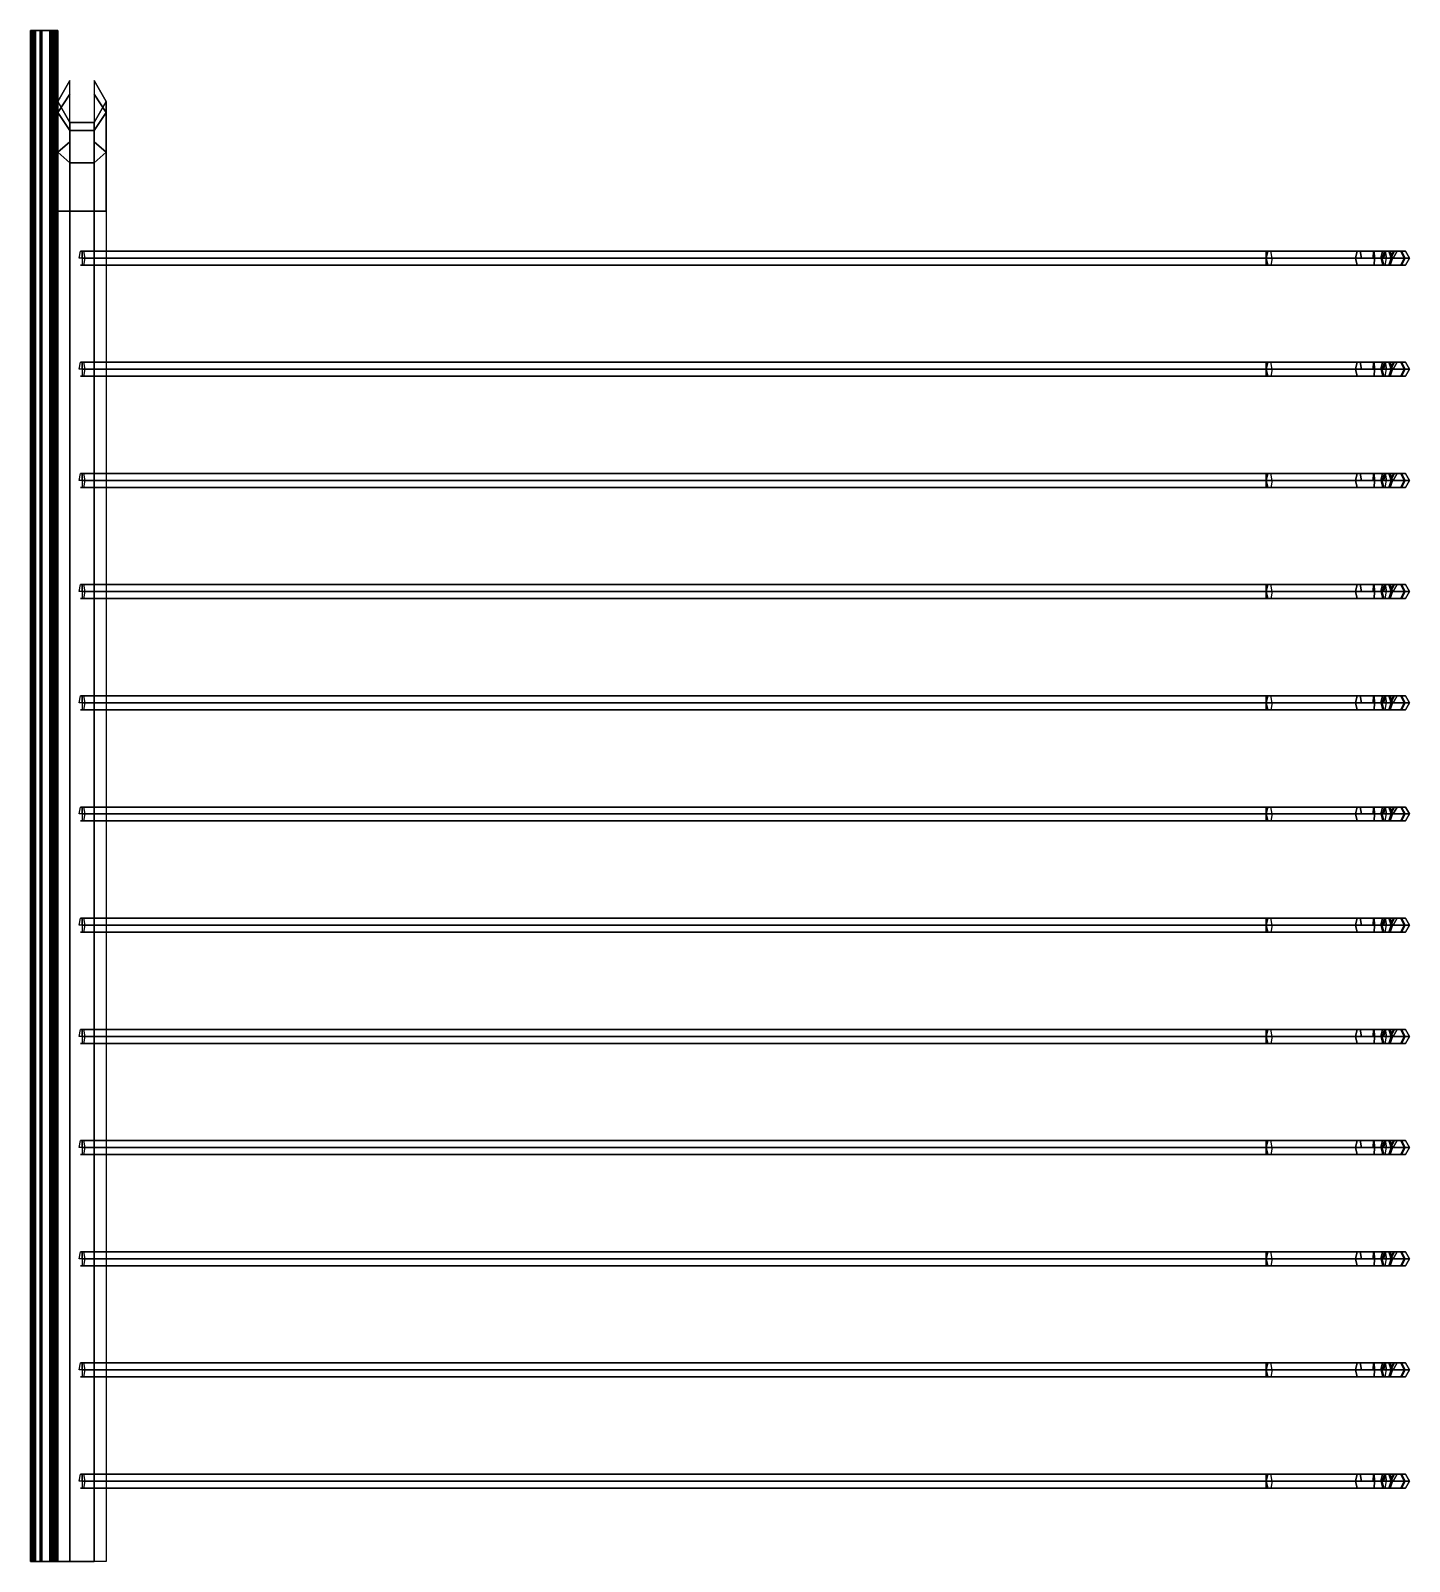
# Model space of a CAD drawing. Extents: x 0 to 428, y -475 to 0.
import ezdxf

# ---------------------------------------------------------------- set-up
doc = ezdxf.new("R2010")
doc.units = 0
doc.layers.add('ACESSORIO', color=254, linetype='CONTINUOUS')

msp = doc.modelspace()

# ---------------------------------------------------------------- linework, layer by layer
at = {"layer": 'ACESSORIO'}
for points in [[(1, 0, 131), (0, 0, 130), (5.999999, 0, 130), (5.999999, 0, 131)], [(0, 0, 170), (1, 0, 169), (1, 0, 131), (0, 0, 130)], [(5.999999, 0, 169), (5.999999, 0, 170), (0, 0, 170), (1, 0, 169)], [(5.999999, 0, 170), (0, 0, 170), (0, -475, 170), (5.999999, -475, 170)], [(0, 0, 170), (0, 0, 130), (0, -475, 130), (0, -475, 170)], [(0, 0, 130), (5.999999, 0, 130), (5.999999, -475, 130), (0, -475, 130)], [(6.5, 0, 1), (6.5, 0), (0.5, 0), (1.5, 0, 1)], [(0.5, 0), (1.5, 0, 1), (1.5, 0, 39), (0.5, 0, 40)], [(1.5, 0, 39), (0.5, 0, 40), (6.5, 0, 40), (6.5, 0, 39)], [(6.5, 0), (0.5, 0), (0.5, -475), (6.5, -475)], [(0.5, 0), (0.5, 0, 40), (0.5, -475, 40), (0.5, -475)], [(0.5, 0, 40), (6.5, 0, 40), (6.5, -475, 40), (0.5, -475, 40)], [(1, 0, 131), (1, 0, 169), (1, -475, 169), (1, -475, 131)], [(1, 0, 169), (5.999999, 0, 169), (5.999999, -475, 169), (1, -475, 169)], [(5.999999, 0, 131), (1, 0, 131), (1, -475, 131), (5.999999, -475, 131)], [(1.5, 0, 39), (1.5, 0, 1), (1.5, -475, 1), (1.5, -475, 39)], [(1.5, 0, 1), (6.5, 0, 1), (6.5, -475, 1), (1.5, -475, 1)], [(6.5, 0, 39), (1.5, 0, 39), (1.5, -475, 39), (6.5, -475, 39)], [(7.944754, 0, 139.2411), (6.944757, 0, 140.2411), (2.944753, 0, 140.2411), (2.944753, 0, 139.2411)], [(2.944753, 0, 159.2411), (2.944753, 0, 158.2411), (6.944757, 0, 158.2411), (7.944754, 0, 159.2411)], [(2.944753, 0, 139.2411), (2.944753, 0, 140.2411), (2.944753, -475, 140.2411), (2.944753, -475, 139.2411)], [(2.944753, 0, 140.2411), (6.944757, 0, 140.2411), (6.944757, -475, 140.2411), (2.944753, -475, 140.2411)], [(6.944757, 0, 158.2411), (2.944753, 0, 158.2411), (2.944753, -475, 158.2411), (6.944757, -475, 158.2411)], [(2.944753, 0, 158.2411), (2.944753, 0, 159.2411), (2.944753, -475, 159.2411), (2.944753, -475, 158.2411)], [(2.944753, 0, 159.2411), (7.944754, 0, 159.2411), (7.944754, -475, 159.2411), (2.944753, -475, 159.2411)], [(7.944754, 0, 139.2411), (2.944753, 0, 139.2411), (2.944753, -475, 139.2411), (7.944754, -475, 139.2411)], [(3.444753, 0, 10.75883), (3.444753, 0, 11.75883), (7.444757, 0, 11.75883), (8.444752, 0, 10.75883)], [(8.444752, 0, 30.75883), (7.444757, 0, 29.75883), (3.444753, 0, 29.75883), (3.444753, 0, 30.75883)], [(3.444753, 0, 30.75883), (3.444753, 0, 29.75883), (3.444753, -475, 29.75883), (3.444753, -475, 30.75883)], [(3.444753, 0, 29.75883), (7.444757, 0, 29.75883), (7.444757, -475, 29.75883), (3.444753, -475, 29.75883)], [(7.444757, 0, 11.75883), (3.444753, 0, 11.75883), (3.444753, -475, 11.75883), (7.444757, -475, 11.75883)], [(3.444753, 0, 11.75883), (3.444753, 0, 10.75883), (3.444753, -475, 10.75883), (3.444753, -475, 11.75883)], [(3.444753, 0, 10.75883), (8.444752, 0, 10.75883), (8.444752, -475, 10.75883), (3.444753, -475, 10.75883)], [(8.444752, 0, 30.75883), (3.444753, 0, 30.75883), (3.444753, -475, 30.75883), (8.444752, -475, 30.75883)], [(5.999999, 0, 169), (5.999999, 0, 170), (5.999999, -475, 170), (5.999999, -475, 169)], [(5.999999, 0, 130), (5.999999, 0, 131), (5.999999, -475, 131), (5.999999, -475, 130)], [(6.5, 0, 1), (6.5, 0), (6.5, -475), (6.5, -475, 1)], [(6.5, 0, 40), (6.5, 0, 39), (6.5, -475, 39), (6.5, -475, 40)], [(6.944757, 0, 158.2411), (7.944754, 0, 159.2411), (7.944754, 0, 139.2411), (6.944757, 0, 140.2411)], [(6.944757, 0, 140.2411), (6.944757, 0, 158.2411), (6.944757, -475, 158.2411), (6.944757, -475, 140.2411)], [(7.444757, 0, 11.75883), (8.444752, 0, 10.75883), (8.444752, 0, 30.75883), (7.444757, 0, 29.75883)], [(7.444757, 0, 29.75883), (7.444757, 0, 11.75883), (7.444757, -475, 11.75883), (7.444757, -475, 29.75883)], [(7.944754, 0, 159.2411), (7.944754, 0, 139.2411), (7.944754, -475, 139.2411), (7.944754, -475, 159.2411)], [(8.444752, 0, 10.75883), (8.444752, 0, 30.75883), (8.444752, -475, 30.75883), (8.444752, -475, 10.75883)], [(383.8345, -68.41991, 141.5911), (383.3562, -70.58497, 142.7459), (383.3562, -68.41991, 141.4959), (383.8345, -68.41991, 141.5911)], [(383.3562, -68.41991, 141.4959), (383.8345, -68.41991, 141.5911), (384.7913, -68.41991, 139.2814), (383.3562, -68.41991, 138.996)], [(384.7913, -68.41991, 139.2814), (383.3562, -68.41991, 138.996), (383.3562, -70.58497, 137.746), (385.2697, -70.58497, 138.1266)], [(383.3562, -72.75003, 141.4959), (383.8345, -72.75003, 141.5911), (383.3562, -70.58497, 142.7459), (383.3562, -72.75003, 141.4959)], [(383.3562, -70.58497, 137.746), (385.2697, -70.58497, 138.1266), (384.7913, -72.75003, 139.2814), (383.3562, -72.75003, 138.996)], [(419.3091, -70.58497, 136.4178), (418.9813, -70.58497, 135.983), (419.4088, -68.41991, 134.8084), (420.0172, -68.41991, 135.3876)], [(419.4088, -72.75003, 134.8084), (420.0172, -72.75003, 135.3876), (419.3091, -70.58497, 136.4178), (418.9813, -70.58497, 135.983)], [(419.4088, -68.41991, 134.8084), (420.0172, -68.41991, 135.3876), (421.4332, -68.41991, 133.3273), (420.2638, -68.41991, 132.4592)], [(421.4332, -68.41991, 133.3273), (420.2638, -68.41991, 132.4592), (420.6913, -70.58497, 131.2846), (422.1413, -70.58497, 132.2972)], [(420.6913, -70.58497, 131.2846), (422.1413, -70.58497, 132.2972), (421.4332, -72.75003, 133.3273), (420.2638, -72.75003, 132.4592)], [(384.7913, -72.75003, 139.2814), (383.3562, -72.75003, 138.996), (383.3562, -72.75003, 141.4959), (383.8345, -72.75003, 141.5911)], [(421.4332, -72.75003, 133.3273), (420.2638, -72.75003, 132.4592), (419.4088, -72.75003, 134.8084), (420.0172, -72.75003, 135.3876)], [(383.8345, -102.9199, 141.5911), (383.3562, -105.085, 142.7459), (383.3562, -102.9199, 141.4959), (383.8345, -102.9199, 141.5911)], [(384.7913, -102.9199, 139.2814), (383.3562, -102.9199, 138.996), (383.3562, -105.085, 137.746), (385.2697, -105.085, 138.1266)], [(383.3562, -102.9199, 141.4959), (383.8345, -102.9199, 141.5911), (384.7913, -102.9199, 139.2814), (383.3562, -102.9199, 138.996)], [(419.3091, -105.085, 136.4178), (418.9813, -105.085, 135.983), (419.4088, -102.9199, 134.8084), (420.0172, -102.9199, 135.3876)], [(419.4088, -102.9199, 134.8084), (420.0172, -102.9199, 135.3876), (421.4332, -102.9199, 133.3273), (420.2638, -102.9199, 132.4592)], [(421.4332, -102.9199, 133.3273), (420.2638, -102.9199, 132.4592), (420.6913, -105.085, 131.2846), (422.1413, -105.085, 132.2972)], [(383.3562, -107.25, 141.4959), (383.8345, -107.25, 141.5911), (383.3562, -105.085, 142.7459), (383.3562, -107.25, 141.4959)], [(383.3562, -105.085, 137.746), (385.2697, -105.085, 138.1266), (384.7913, -107.25, 139.2814), (383.3562, -107.25, 138.996)], [(384.7913, -107.25, 139.2814), (383.3562, -107.25, 138.996), (383.3562, -107.25, 141.4959), (383.8345, -107.25, 141.5911)], [(419.4088, -107.25, 134.8084), (420.0172, -107.25, 135.3876), (419.3091, -105.085, 136.4178), (418.9813, -105.085, 135.983)], [(421.4332, -107.25, 133.3273), (420.2638, -107.25, 132.4592), (419.4088, -107.25, 134.8084), (420.0172, -107.25, 135.3876)], [(420.6913, -105.085, 131.2846), (422.1413, -105.085, 132.2972), (421.4332, -107.25, 133.3273), (420.2638, -107.25, 132.4592)], [(383.8345, -137.4199, 141.5911), (383.3562, -139.585, 142.7459), (383.3562, -137.4199, 141.4959), (383.8345, -137.4199, 141.5911)], [(383.3562, -137.4199, 141.4959), (383.8345, -137.4199, 141.5911), (384.7913, -137.4199, 139.2814), (383.3562, -137.4199, 138.996)], [(384.7913, -137.4199, 139.2814), (383.3562, -137.4199, 138.996), (383.3562, -139.585, 137.746), (385.2697, -139.585, 138.1266)], [(419.3091, -139.585, 136.4178), (418.9813, -139.585, 135.983), (419.4088, -137.4199, 134.8084), (420.0172, -137.4199, 135.3876)], [(419.4088, -137.4199, 134.8084), (420.0172, -137.4199, 135.3876), (421.4332, -137.4199, 133.3273), (420.2638, -137.4199, 132.4592)], [(421.4332, -137.4199, 133.3273), (420.2638, -137.4199, 132.4592), (420.6913, -139.585, 131.2846), (422.1413, -139.585, 132.2972)], [(383.3562, -141.75, 141.4959), (383.8345, -141.75, 141.5911), (383.3562, -139.585, 142.7459), (383.3562, -141.75, 141.4959)], [(383.3562, -139.585, 137.746), (385.2697, -139.585, 138.1266), (384.7913, -141.75, 139.2814), (383.3562, -141.75, 138.996)], [(384.7913, -141.75, 139.2814), (383.3562, -141.75, 138.996), (383.3562, -141.75, 141.4959), (383.8345, -141.75, 141.5911)], [(419.4088, -141.75, 134.8084), (420.0172, -141.75, 135.3876), (419.3091, -139.585, 136.4178), (418.9813, -139.585, 135.983)], [(421.4332, -141.75, 133.3273), (420.2638, -141.75, 132.4592), (419.4088, -141.75, 134.8084), (420.0172, -141.75, 135.3876)], [(420.6913, -139.585, 131.2846), (422.1413, -139.585, 132.2972), (421.4332, -141.75, 133.3273), (420.2638, -141.75, 132.4592)], [(383.8345, -171.9199, 141.5911), (383.3562, -174.085, 142.7459), (383.3562, -171.9199, 141.4959), (383.8345, -171.9199, 141.5911)], [(383.3562, -171.9199, 141.4959), (383.8345, -171.9199, 141.5911), (384.7913, -171.9199, 139.2814), (383.3562, -171.9199, 138.996)], [(384.7913, -171.9199, 139.2814), (383.3562, -171.9199, 138.996), (383.3562, -174.085, 137.746), (385.2697, -174.085, 138.1266)], [(383.3562, -176.25, 141.4959), (383.8345, -176.25, 141.5911), (383.3562, -174.085, 142.7459), (383.3562, -176.25, 141.4959)], [(383.3562, -174.085, 137.746), (385.2697, -174.085, 138.1266), (384.7913, -176.25, 139.2814), (383.3562, -176.25, 138.996)], [(419.3091, -174.085, 136.4178), (418.9813, -174.085, 135.983), (419.4088, -171.9199, 134.8084), (420.0172, -171.9199, 135.3876)], [(419.4088, -176.25, 134.8084), (420.0172, -176.25, 135.3876), (419.3091, -174.085, 136.4178), (418.9813, -174.085, 135.983)], [(419.4088, -171.9199, 134.8084), (420.0172, -171.9199, 135.3876), (421.4332, -171.9199, 133.3273), (420.2638, -171.9199, 132.4592)], [(421.4332, -171.9199, 133.3273), (420.2638, -171.9199, 132.4592), (420.6913, -174.085, 131.2846), (422.1413, -174.085, 132.2972)], [(420.6913, -174.085, 131.2846), (422.1413, -174.085, 132.2972), (421.4332, -176.25, 133.3273), (420.2638, -176.25, 132.4592)], [(384.7913, -176.25, 139.2814), (383.3562, -176.25, 138.996), (383.3562, -176.25, 141.4959), (383.8345, -176.25, 141.5911)], [(421.4332, -176.25, 133.3273), (420.2638, -176.25, 132.4592), (419.4088, -176.25, 134.8084), (420.0172, -176.25, 135.3876)], [(383.8345, -206.4199, 141.5911), (383.3562, -208.585, 142.7459), (383.3562, -206.4199, 141.4959), (383.8345, -206.4199, 141.5911)], [(383.3562, -206.4199, 141.4959), (383.8345, -206.4199, 141.5911), (384.7913, -206.4199, 139.2814), (383.3562, -206.4199, 138.996)], [(384.7913, -206.4199, 139.2814), (383.3562, -206.4199, 138.996), (383.3562, -208.585, 137.746), (385.2697, -208.585, 138.1266)], [(383.3562, -210.75, 141.4959), (383.8345, -210.75, 141.5911), (383.3562, -208.585, 142.7459), (383.3562, -210.75, 141.4959)], [(383.3562, -208.585, 137.746), (385.2697, -208.585, 138.1266), (384.7913, -210.75, 139.2814), (383.3562, -210.75, 138.996)], [(419.3091, -208.585, 136.4178), (418.9813, -208.585, 135.983), (419.4088, -206.4199, 134.8084), (420.0172, -206.4199, 135.3876)], [(419.4088, -210.75, 134.8084), (420.0172, -210.75, 135.3876), (419.3091, -208.585, 136.4178), (418.9813, -208.585, 135.983)], [(419.4088, -206.4199, 134.8084), (420.0172, -206.4199, 135.3876), (421.4332, -206.4199, 133.3273), (420.2638, -206.4199, 132.4592)], [(421.4332, -206.4199, 133.3273), (420.2638, -206.4199, 132.4592), (420.6913, -208.585, 131.2846), (422.1413, -208.585, 132.2972)], [(420.6913, -208.585, 131.2846), (422.1413, -208.585, 132.2972), (421.4332, -210.75, 133.3273), (420.2638, -210.75, 132.4592)], [(384.7913, -210.75, 139.2814), (383.3562, -210.75, 138.996), (383.3562, -210.75, 141.4959), (383.8345, -210.75, 141.5911)], [(421.4332, -210.75, 133.3273), (420.2638, -210.75, 132.4592), (419.4088, -210.75, 134.8084), (420.0172, -210.75, 135.3876)], [(383.8345, -240.9199, 141.5911), (383.3562, -243.085, 142.7459), (383.3562, -240.9199, 141.4959), (383.8345, -240.9199, 141.5911)], [(383.3562, -240.9199, 141.4959), (383.8345, -240.9199, 141.5911), (384.7913, -240.9199, 139.2814), (383.3562, -240.9199, 138.996)], [(384.7913, -240.9199, 139.2814), (383.3562, -240.9199, 138.996), (383.3562, -243.085, 137.746), (385.2697, -243.085, 138.1266)], [(419.3091, -243.085, 136.4178), (418.9813, -243.085, 135.983), (419.4088, -240.9199, 134.8084), (420.0172, -240.9199, 135.3876)], [(419.4088, -240.9199, 134.8084), (420.0172, -240.9199, 135.3876), (421.4332, -240.9199, 133.3273), (420.2638, -240.9199, 132.4592)], [(421.4332, -240.9199, 133.3273), (420.2638, -240.9199, 132.4592), (420.6913, -243.085, 131.2846), (422.1413, -243.085, 132.2972)], [(383.3562, -245.25, 141.4959), (383.8345, -245.25, 141.5911), (383.3562, -243.085, 142.7459), (383.3562, -245.25, 141.4959)], [(383.3562, -243.085, 137.746), (385.2697, -243.085, 138.1266), (384.7913, -245.25, 139.2814), (383.3562, -245.25, 138.996)], [(384.7913, -245.25, 139.2814), (383.3562, -245.25, 138.996), (383.3562, -245.25, 141.4959), (383.8345, -245.25, 141.5911)], [(419.4088, -245.25, 134.8084), (420.0172, -245.25, 135.3876), (419.3091, -243.085, 136.4178), (418.9813, -243.085, 135.983)], [(421.4332, -245.25, 133.3273), (420.2638, -245.25, 132.4592), (419.4088, -245.25, 134.8084), (420.0172, -245.25, 135.3876)], [(420.6913, -243.085, 131.2846), (422.1413, -243.085, 132.2972), (421.4332, -245.25, 133.3273), (420.2638, -245.25, 132.4592)], [(383.8345, -275.4199, 141.5911), (383.3562, -277.5849, 142.7459), (383.3562, -275.4199, 141.4959), (383.8345, -275.4199, 141.5911)], [(383.3562, -275.4199, 141.4959), (383.8345, -275.4199, 141.5911), (384.7913, -275.4199, 139.2814), (383.3562, -275.4199, 138.996)], [(384.7913, -275.4199, 139.2814), (383.3562, -275.4199, 138.996), (383.3562, -277.5849, 137.746), (385.2697, -277.5849, 138.1266)], [(419.3091, -277.5849, 136.4178), (418.9813, -277.5849, 135.983), (419.4088, -275.4199, 134.8084), (420.0172, -275.4199, 135.3876)], [(419.4088, -275.4199, 134.8084), (420.0172, -275.4199, 135.3876), (421.4332, -275.4199, 133.3273), (420.2638, -275.4199, 132.4592)], [(421.4332, -275.4199, 133.3273), (420.2638, -275.4199, 132.4592), (420.6913, -277.5849, 131.2846), (422.1413, -277.5849, 132.2972)], [(383.3562, -279.75, 141.4959), (383.8345, -279.75, 141.5911), (383.3562, -277.5849, 142.7459), (383.3562, -279.75, 141.4959)], [(383.3562, -277.5849, 137.746), (385.2697, -277.5849, 138.1266), (384.7913, -279.75, 139.2814), (383.3562, -279.75, 138.996)], [(384.7913, -279.75, 139.2814), (383.3562, -279.75, 138.996), (383.3562, -279.75, 141.4959), (383.8345, -279.75, 141.5911)], [(419.4088, -279.75, 134.8084), (420.0172, -279.75, 135.3876), (419.3091, -277.5849, 136.4178), (418.9813, -277.5849, 135.983)], [(421.4332, -279.75, 133.3273), (420.2638, -279.75, 132.4592), (419.4088, -279.75, 134.8084), (420.0172, -279.75, 135.3876)], [(420.6913, -277.5849, 131.2846), (422.1413, -277.5849, 132.2972), (421.4332, -279.75, 133.3273), (420.2638, -279.75, 132.4592)], [(383.8345, -309.9199, 141.5911), (383.3562, -312.0849, 142.7459), (383.3562, -309.9199, 141.4959), (383.8345, -309.9199, 141.5911)], [(383.3562, -309.9199, 141.4959), (383.8345, -309.9199, 141.5911), (384.7913, -309.9199, 139.2814), (383.3562, -309.9199, 138.996)], [(384.7913, -309.9199, 139.2814), (383.3562, -309.9199, 138.996), (383.3562, -312.0849, 137.746), (385.2697, -312.0849, 138.1266)], [(383.3562, -314.25, 141.4959), (383.8345, -314.25, 141.5911), (383.3562, -312.0849, 142.7459), (383.3562, -314.25, 141.4959)], [(383.3562, -312.0849, 137.746), (385.2697, -312.0849, 138.1266), (384.7913, -314.25, 139.2814), (383.3562, -314.25, 138.996)], [(419.3091, -312.0849, 136.4178), (418.9813, -312.0849, 135.983), (419.4088, -309.9199, 134.8084), (420.0172, -309.9199, 135.3876)], [(419.4088, -314.25, 134.8084), (420.0172, -314.25, 135.3876), (419.3091, -312.0849, 136.4178), (418.9813, -312.0849, 135.983)], [(419.4088, -309.9199, 134.8084), (420.0172, -309.9199, 135.3876), (421.4332, -309.9199, 133.3273), (420.2638, -309.9199, 132.4592)], [(421.4332, -309.9199, 133.3273), (420.2638, -309.9199, 132.4592), (420.6913, -312.0849, 131.2846), (422.1413, -312.0849, 132.2972)], [(420.6913, -312.0849, 131.2846), (422.1413, -312.0849, 132.2972), (421.4332, -314.25, 133.3273), (420.2638, -314.25, 132.4592)], [(384.7913, -314.25, 139.2814), (383.3562, -314.25, 138.996), (383.3562, -314.25, 141.4959), (383.8345, -314.25, 141.5911)], [(421.4332, -314.25, 133.3273), (420.2638, -314.25, 132.4592), (419.4088, -314.25, 134.8084), (420.0172, -314.25, 135.3876)], [(383.8345, -344.4199, 141.5911), (383.3562, -346.5849, 142.7459), (383.3562, -344.4199, 141.4959), (383.8345, -344.4199, 141.5911)], [(383.3562, -344.4199, 141.4959), (383.8345, -344.4199, 141.5911), (384.7913, -344.4199, 139.2814), (383.3562, -344.4199, 138.996)], [(384.7913, -344.4199, 139.2814), (383.3562, -344.4199, 138.996), (383.3562, -346.5849, 137.746), (385.2697, -346.5849, 138.1266)], [(383.3562, -348.75, 141.4959), (383.8345, -348.75, 141.5911), (383.3562, -346.5849, 142.7459), (383.3562, -348.75, 141.4959)], [(383.3562, -346.5849, 137.746), (385.2697, -346.5849, 138.1266), (384.7913, -348.75, 139.2814), (383.3562, -348.75, 138.996)], [(419.3091, -346.5849, 136.4178), (418.9813, -346.5849, 135.983), (419.4088, -344.4199, 134.8084), (420.0172, -344.4199, 135.3876)], [(419.4088, -348.75, 134.8084), (420.0172, -348.75, 135.3876), (419.3091, -346.5849, 136.4178), (418.9813, -346.5849, 135.983)], [(419.4088, -344.4199, 134.8084), (420.0172, -344.4199, 135.3876), (421.4332, -344.4199, 133.3273), (420.2638, -344.4199, 132.4592)], [(421.4332, -344.4199, 133.3273), (420.2638, -344.4199, 132.4592), (420.6913, -346.5849, 131.2846), (422.1413, -346.5849, 132.2972)], [(420.6913, -346.5849, 131.2846), (422.1413, -346.5849, 132.2972), (421.4332, -348.75, 133.3273), (420.2638, -348.75, 132.4592)], [(384.7913, -348.75, 139.2814), (383.3562, -348.75, 138.996), (383.3562, -348.75, 141.4959), (383.8345, -348.75, 141.5911)], [(421.4332, -348.75, 133.3273), (420.2638, -348.75, 132.4592), (419.4088, -348.75, 134.8084), (420.0172, -348.75, 135.3876)], [(383.8345, -378.9199, 141.5911), (383.3562, -381.0849, 142.7459), (383.3562, -378.9199, 141.4959), (383.8345, -378.9199, 141.5911)], [(383.3562, -378.9199, 141.4959), (383.8345, -378.9199, 141.5911), (384.7913, -378.9199, 139.2814), (383.3562, -378.9199, 138.996)], [(384.7913, -378.9199, 139.2814), (383.3562, -378.9199, 138.996), (383.3562, -381.0849, 137.746), (385.2697, -381.0849, 138.1266)], [(419.3091, -381.0849, 136.4178), (418.9813, -381.0849, 135.983), (419.4088, -378.9199, 134.8084), (420.0172, -378.9199, 135.3876)], [(419.4088, -378.9199, 134.8084), (420.0172, -378.9199, 135.3876), (421.4332, -378.9199, 133.3273), (420.2638, -378.9199, 132.4592)], [(421.4332, -378.9199, 133.3273), (420.2638, -378.9199, 132.4592), (420.6913, -381.0849, 131.2846), (422.1413, -381.0849, 132.2972)], [(383.3562, -383.25, 141.4959), (383.8345, -383.25, 141.5911), (383.3562, -381.0849, 142.7459), (383.3562, -383.25, 141.4959)], [(383.3562, -381.0849, 137.746), (385.2697, -381.0849, 138.1266), (384.7913, -383.25, 139.2814), (383.3562, -383.25, 138.996)], [(384.7913, -383.25, 139.2814), (383.3562, -383.25, 138.996), (383.3562, -383.25, 141.4959), (383.8345, -383.25, 141.5911)], [(419.4088, -383.25, 134.8084), (420.0172, -383.25, 135.3876), (419.3091, -381.0849, 136.4178), (418.9813, -381.0849, 135.983)], [(421.4332, -383.25, 133.3273), (420.2638, -383.25, 132.4592), (419.4088, -383.25, 134.8084), (420.0172, -383.25, 135.3876)], [(420.6913, -381.0849, 131.2846), (422.1413, -381.0849, 132.2972), (421.4332, -383.25, 133.3273), (420.2638, -383.25, 132.4592)], [(383.8345, -413.4199, 141.5911), (383.3562, -415.5849, 142.7459), (383.3562, -413.4199, 141.4959), (383.8345, -413.4199, 141.5911)], [(384.7913, -413.4199, 139.2814), (383.3562, -413.4199, 138.996), (383.3562, -415.5849, 137.746), (385.2697, -415.5849, 138.1266)], [(383.3562, -413.4199, 141.4959), (383.8345, -413.4199, 141.5911), (384.7913, -413.4199, 139.2814), (383.3562, -413.4199, 138.996)], [(383.3562, -417.75, 141.4959), (383.8345, -417.75, 141.5911), (383.3562, -415.5849, 142.7459), (383.3562, -417.75, 141.4959)], [(383.3562, -415.5849, 137.746), (385.2697, -415.5849, 138.1266), (384.7913, -417.75, 139.2814), (383.3562, -417.75, 138.996)], [(384.7913, -417.75, 139.2814), (383.3562, -417.75, 138.996), (383.3562, -417.75, 141.4959), (383.8345, -417.75, 141.5911)], [(419.3091, -415.5849, 136.4178), (418.9813, -415.5849, 135.983), (419.4088, -413.4199, 134.8084), (420.0172, -413.4199, 135.3876)], [(419.4088, -417.75, 134.8084), (420.0172, -417.75, 135.3876), (419.3091, -415.5849, 136.4178), (418.9813, -415.5849, 135.983)], [(419.4088, -413.4199, 134.8084), (420.0172, -413.4199, 135.3876), (421.4332, -413.4199, 133.3273), (420.2638, -413.4199, 132.4592)], [(421.4332, -417.75, 133.3273), (420.2638, -417.75, 132.4592), (419.4088, -417.75, 134.8084), (420.0172, -417.75, 135.3876)], [(421.4332, -413.4199, 133.3273), (420.2638, -413.4199, 132.4592), (420.6913, -415.5849, 131.2846), (422.1413, -415.5849, 132.2972)], [(420.6913, -415.5849, 131.2846), (422.1413, -415.5849, 132.2972), (421.4332, -417.75, 133.3273), (420.2638, -417.75, 132.4592)], [(383.8345, -447.9199, 141.5911), (383.3562, -450.0849, 142.7459), (383.3562, -447.9199, 141.4959), (383.8345, -447.9199, 141.5911)], [(383.3562, -447.9199, 141.4959), (383.8345, -447.9199, 141.5911), (384.7913, -447.9199, 139.2814), (383.3562, -447.9199, 138.996)], [(384.7913, -447.9199, 139.2814), (383.3562, -447.9199, 138.996), (383.3562, -450.0849, 137.746), (385.2697, -450.0849, 138.1266)], [(383.3562, -452.25, 141.4959), (383.8345, -452.25, 141.5911), (383.3562, -450.0849, 142.7459), (383.3562, -452.25, 141.4959)], [(383.3562, -450.0849, 137.746), (385.2697, -450.0849, 138.1266), (384.7913, -452.25, 139.2814), (383.3562, -452.25, 138.996)], [(419.3091, -450.0849, 136.4178), (418.9813, -450.0849, 135.983), (419.4088, -447.9199, 134.8084), (420.0172, -447.9199, 135.3876)], [(419.4088, -452.25, 134.8084), (420.0172, -452.25, 135.3876), (419.3091, -450.0849, 136.4178), (418.9813, -450.0849, 135.983)], [(419.4088, -447.9199, 134.8084), (420.0172, -447.9199, 135.3876), (421.4332, -447.9199, 133.3273), (420.2638, -447.9199, 132.4592)], [(421.4332, -447.9199, 133.3273), (420.2638, -447.9199, 132.4592), (420.6913, -450.0849, 131.2846), (422.1413, -450.0849, 132.2972)], [(420.6913, -450.0849, 131.2846), (422.1413, -450.0849, 132.2972), (421.4332, -452.25, 133.3273), (420.2638, -452.25, 132.4592)], [(384.7913, -452.25, 139.2814), (383.3562, -452.25, 138.996), (383.3562, -452.25, 141.4959), (383.8345, -452.25, 141.5911)], [(421.4332, -452.25, 133.3273), (420.2638, -452.25, 132.4592), (419.4088, -452.25, 134.8084), (420.0172, -452.25, 135.3876)], [(5.999999, -475, 169), (5.999999, -475, 170), (0, -475, 170), (1, -475, 169)], [(0, -475, 170), (1, -475, 169), (1, -475, 131), (0, -475, 130)], [(1, -475, 131), (0, -475, 130), (5.999999, -475, 130), (5.999999, -475, 131)], [(1.5, -475, 39), (0.5, -475, 40), (6.5, -475, 40), (6.5, -475, 39)], [(0.5, -475), (1.5, -475, 1), (1.5, -475, 39), (0.5, -475, 40)], [(6.5, -475, 1), (6.5, -475), (0.5, -475), (1.5, -475, 1)], [(2.944753, -475, 159.2411), (2.944753, -475, 158.2411), (6.944757, -475, 158.2411), (7.944754, -475, 159.2411)], [(7.944754, -475, 139.2411), (6.944757, -475, 140.2411), (2.944753, -475, 140.2411), (2.944753, -475, 139.2411)], [(8.444752, -475, 30.75883), (7.444757, -475, 29.75883), (3.444753, -475, 29.75883), (3.444753, -475, 30.75883)], [(3.444753, -475, 10.75883), (3.444753, -475, 11.75883), (7.444757, -475, 11.75883), (8.444752, -475, 10.75883)], [(6.944757, -475, 158.2411), (7.944754, -475, 159.2411), (7.944754, -475, 139.2411), (6.944757, -475, 140.2411)], [(7.444757, -475, 11.75883), (8.444752, -475, 10.75883), (8.444752, -475, 30.75883), (7.444757, -475, 29.75883)], [(7.944754, -475, 159.2411), (8.444752, -475, 158.7411), (8.444752, -475, 139.7411), (7.944754, -475, 139.2411)]]:
    msp.add_3dface(points, dxfattribs=at)

# ---------------------------------------------------------------- meshes
mesh = msp.add_polymesh((2, 6), dxfattribs=dict(at, n_close=True))
for k, corner in enumerate([(19.6948, -19.74039, 139.2412), (23.4448, -25.36539, 135.9936), (19.6948, -30.99039, 132.746), (12.1948, -30.99039, 132.746), (8.444802, -25.36539, 135.9936), (12.1948, -19.74039, 139.2412), (19.6948, -15.50001, 117.746), (23.4448, -21.9952, 117.746), (19.6948, -28.49039, 117.746), (12.1948, -28.49039, 117.746), (8.444802, -21.9952, 117.746), (12.1948, -15.50001, 117.746)]):
    mesh.set_mesh_vertex(divmod(k, 6), corner)
mesh = msp.add_polymesh((2, 6), dxfattribs=dict(at, n_close=True))
for k, corner in enumerate([(19.6948, -19.74039, 30.75886), (23.4448, -25.36539, 34.00645), (19.6948, -30.99039, 37.25405), (12.1948, -30.99039, 37.25405), (8.444802, -25.36539, 34.00645), (12.1948, -19.74039, 30.75886), (19.6948, -15.50001, 52.25405), (23.4448, -21.9952, 52.25405), (19.6948, -28.49039, 52.25405), (12.1948, -28.49039, 52.25405), (8.444802, -21.9952, 52.25405), (12.1948, -15.50001, 52.25405)]):
    mesh.set_mesh_vertex(divmod(k, 6), corner)
mesh = msp.add_polymesh((2, 6), dxfattribs=dict(at, n_close=True))
for k, corner in enumerate([(19.6948, -15.50001, 117.746), (23.4448, -21.9952, 117.746), (19.6948, -28.49039, 117.746), (12.1948, -28.49039, 117.746), (8.444802, -21.9952, 117.746), (12.1948, -15.50001, 117.746), (19.6948, -15.50001, 52.25405), (23.4448, -21.9952, 52.25405), (19.6948, -28.49039, 52.25405), (12.1948, -28.49039, 52.25405), (8.444802, -21.9952, 52.25405), (12.1948, -15.50001, 52.25405)]):
    mesh.set_mesh_vertex(divmod(k, 6), corner)
mesh = msp.add_polymesh((2, 6), dxfattribs=dict(at, n_close=True))
for k, corner in enumerate([(19.6948, -34.4952, 151.496), (23.4448, -37.7428, 145.871), (19.6948, -40.99039, 140.246), (12.1948, -40.99039, 140.246), (8.444802, -37.7428, 145.871), (12.1948, -34.4952, 151.496), (19.6948, -19.74039, 139.2412), (23.4448, -25.36539, 135.9936), (19.6948, -30.99039, 132.746), (12.1948, -30.99039, 132.746), (8.444802, -25.36539, 135.9936), (12.1948, -19.74039, 139.2412)]):
    mesh.set_mesh_vertex(divmod(k, 6), corner)
mesh = msp.add_polymesh((2, 6), dxfattribs=dict(at, n_close=True))
for k, corner in enumerate([(19.6948, -34.4952, 18.50405), (23.4448, -37.7428, 24.12905), (19.6948, -40.99039, 29.75405), (12.1948, -40.99039, 29.75405), (8.444802, -37.7428, 24.12905), (12.1948, -34.4952, 18.50405), (19.6948, -19.74039, 30.75886), (23.4448, -25.36539, 34.00645), (19.6948, -30.99039, 37.25405), (12.1948, -30.99039, 37.25405), (8.444802, -25.36539, 34.00645), (12.1948, -19.74039, 30.75886)]):
    mesh.set_mesh_vertex(divmod(k, 6), corner)
mesh = msp.add_polymesh((2, 6), dxfattribs=dict(at, n_close=True))
for k, corner in enumerate([(19.6948, -55.99039, 155.7364), (23.4448, -55.99039, 149.2412), (19.6948, -55.99039, 142.746), (12.1948, -55.99039, 142.746), (8.444802, -55.99039, 149.2412), (12.1948, -55.99039, 155.7364), (19.6948, -34.4952, 151.496), (23.4448, -37.7428, 145.871), (19.6948, -40.99039, 140.246), (12.1948, -40.99039, 140.246), (8.444802, -37.7428, 145.871), (12.1948, -34.4952, 151.496)]):
    mesh.set_mesh_vertex(divmod(k, 6), corner)
mesh = msp.add_polymesh((2, 6), dxfattribs=dict(at, n_close=True))
for k, corner in enumerate([(19.6948, -55.99039, 14.26367), (23.4448, -55.99039, 20.75886), (19.6948, -55.99039, 27.25405), (12.1948, -55.99039, 27.25405), (8.444802, -55.99039, 20.75886), (12.1948, -55.99039, 14.26367), (19.6948, -34.4952, 18.50405), (23.4448, -37.7428, 24.12905), (19.6948, -40.99039, 29.75405), (12.1948, -40.99039, 29.75405), (8.444802, -37.7428, 24.12905), (12.1948, -34.4952, 18.50405)]):
    mesh.set_mesh_vertex(divmod(k, 6), corner)
mesh = msp.add_polymesh((2, 6), dxfattribs=dict(at, n_close=True))
for k, corner in enumerate([(23.4448, -475, 149.2412), (19.6948, -475, 155.7364), (12.1948, -475, 155.7364), (8.444802, -475, 149.2412), (12.1948, -475, 142.746), (19.6948, -475, 142.746), (23.4448, -55.99039, 149.2412), (19.6948, -55.99039, 155.7364), (12.1948, -55.99039, 155.7364), (8.444802, -55.99039, 149.2412), (12.1948, -55.99039, 142.746), (19.6948, -55.99039, 142.746)]):
    mesh.set_mesh_vertex(divmod(k, 6), corner)
mesh = msp.add_polymesh((2, 6), dxfattribs=dict(at, n_close=True))
for k, corner in enumerate([(23.4448, -475, 20.75886), (19.6948, -475, 14.26367), (12.1948, -475, 14.26367), (8.444802, -475, 20.75886), (12.1948, -475, 27.25405), (19.6948, -475, 27.25405), (23.4448, -55.99039, 20.75886), (19.6948, -55.99039, 14.26367), (12.1948, -55.99039, 14.26367), (8.444802, -55.99039, 20.75886), (12.1948, -55.99039, 27.25405), (19.6948, -55.99039, 27.25405)]):
    mesh.set_mesh_vertex(divmod(k, 6), corner)
mesh = msp.add_polymesh((2, 6), dxfattribs=dict(at, n_close=True))
for k, corner in enumerate([(15.08976, -70.58497, 31.95249), (15.51728, -68.41991, 30.77787), (16.37233, -68.41991, 28.42864), (16.79986, -70.58497, 27.25402), (16.37233, -72.75003, 28.42864), (15.51728, -72.75003, 30.77787), (418.9813, -70.58497, 135.983), (419.4088, -68.41991, 134.8084), (420.2638, -68.41991, 132.4592), (420.6913, -70.58497, 131.2846), (420.2638, -72.75003, 132.4592), (419.4088, -72.75003, 134.8084)]):
    mesh.set_mesh_vertex(divmod(k, 6), corner)
mesh = msp.add_polymesh((2, 6), dxfattribs=dict(at, n_close=True))
for k, corner in enumerate([(15.94481, -70.58497, 137.746), (15.94481, -68.41991, 138.996), (15.94481, -68.41991, 141.4959), (15.94481, -70.58497, 142.7459), (15.94481, -72.75003, 141.4959), (15.94481, -72.75003, 138.996), (383.3562, -70.58497, 137.746), (383.3562, -68.41991, 138.996), (383.3562, -68.41991, 141.4959), (383.3562, -70.58497, 142.7459), (383.3562, -72.75003, 141.4959), (383.3562, -72.75003, 138.996)]):
    mesh.set_mesh_vertex(divmod(k, 6), corner)
mesh = msp.add_polymesh((2, 6), dxfattribs=dict(at, n_close=True))
for k, corner in enumerate([(385.2697, -70.58497, 138.1266), (384.7913, -68.41991, 139.2814), (383.8345, -68.41991, 141.5911), (383.3562, -70.58497, 142.7459), (383.8345, -72.75003, 141.5911), (384.7913, -72.75003, 139.2814), (412.986, -70.58497, 149.6071), (412.5076, -68.41991, 150.7619), (411.551, -68.41991, 153.0716), (411.0727, -70.58497, 154.2264), (411.551, -72.75003, 153.0716), (412.5076, -72.75003, 150.7619)]):
    mesh.set_mesh_vertex(divmod(k, 6), corner)
mesh = msp.add_polymesh((7, 6), dxfattribs=dict(at, n_close=True))
for k, corner in enumerate([(412.986, -70.58497, 149.6071), (412.5076, -68.41991, 150.7619), (411.551, -68.41991, 153.0716), (411.0727, -70.58497, 154.2264), (411.551, -72.75003, 153.0716), (412.5076, -72.75003, 150.7619), (416.5269, -70.58497, 149.9551), (416.6468, -68.41991, 151.1994), (416.8863, -68.41991, 153.6879), (417.0063, -70.58497, 154.9321), (416.8863, -72.75003, 153.6879), (416.6468, -72.75003, 151.1994), (419.8168, -70.58497, 148.6001), (420.5067, -68.41991, 149.6424), (421.8865, -68.41991, 151.7271), (422.5765, -70.58497, 152.7695), (421.8865, -72.75003, 151.7271), (420.5067, -72.75003, 149.6424), (422.0854, -70.58497, 145.8591), (423.1839, -68.41991, 146.4556), (425.381, -68.41991, 147.6485), (426.4795, -70.58497, 148.2449), (425.381, -72.75003, 147.6485), (423.1839, -72.75003, 146.4556), (422.8017, -70.58497, 142.374), (424.0516, -68.41991, 142.3849), (426.5515, -68.41991, 142.4067), (427.8015, -70.58497, 142.4176), (426.5515, -72.75003, 142.4067), (424.0516, -72.75003, 142.3849), (421.7979, -70.58497, 138.9605), (422.9067, -68.41991, 138.3833), (425.1242, -68.41991, 137.2289), (426.233, -70.58497, 136.6517), (425.1242, -72.75003, 137.2289), (422.9067, -72.75003, 138.3833), (419.3091, -70.58497, 136.4178), (420.0172, -68.41991, 135.3876), (421.4332, -68.41991, 133.3273), (422.1413, -70.58497, 132.2972), (421.4332, -72.75003, 133.3273), (420.0172, -72.75003, 135.3876)]):
    mesh.set_mesh_vertex(divmod(k, 6), corner)
mesh = msp.add_polymesh((2, 6), dxfattribs=dict(at, n_close=True))
for k, corner in enumerate([(15.08976, -105.085, 31.95249), (15.51728, -102.9199, 30.77787), (16.37233, -102.9199, 28.42864), (16.79986, -105.085, 27.25402), (16.37233, -107.25, 28.42864), (15.51728, -107.25, 30.77787), (418.9813, -105.085, 135.983), (419.4088, -102.9199, 134.8084), (420.2638, -102.9199, 132.4592), (420.6913, -105.085, 131.2846), (420.2638, -107.25, 132.4592), (419.4088, -107.25, 134.8084)]):
    mesh.set_mesh_vertex(divmod(k, 6), corner)
mesh = msp.add_polymesh((2, 6), dxfattribs=dict(at, n_close=True))
for k, corner in enumerate([(15.94481, -105.085, 137.746), (15.94481, -102.9199, 138.996), (15.94481, -102.9199, 141.4959), (15.94481, -105.085, 142.7459), (15.94481, -107.25, 141.4959), (15.94481, -107.25, 138.996), (383.3562, -105.085, 137.746), (383.3562, -102.9199, 138.996), (383.3562, -102.9199, 141.4959), (383.3562, -105.085, 142.7459), (383.3562, -107.25, 141.4959), (383.3562, -107.25, 138.996)]):
    mesh.set_mesh_vertex(divmod(k, 6), corner)
mesh = msp.add_polymesh((2, 6), dxfattribs=dict(at, n_close=True))
for k, corner in enumerate([(385.2697, -105.085, 138.1266), (384.7913, -102.9199, 139.2814), (383.8345, -102.9199, 141.5911), (383.3562, -105.085, 142.7459), (383.8345, -107.25, 141.5911), (384.7913, -107.25, 139.2814), (412.986, -105.085, 149.6071), (412.5076, -102.9199, 150.7619), (411.551, -102.9199, 153.0716), (411.0727, -105.085, 154.2264), (411.551, -107.25, 153.0716), (412.5076, -107.25, 150.7619)]):
    mesh.set_mesh_vertex(divmod(k, 6), corner)
mesh = msp.add_polymesh((7, 6), dxfattribs=dict(at, n_close=True))
for k, corner in enumerate([(412.986, -105.085, 149.6071), (412.5076, -102.9199, 150.7619), (411.551, -102.9199, 153.0716), (411.0727, -105.085, 154.2264), (411.551, -107.25, 153.0716), (412.5076, -107.25, 150.7619), (416.5269, -105.085, 149.9551), (416.6468, -102.9199, 151.1994), (416.8863, -102.9199, 153.6879), (417.0063, -105.085, 154.9321), (416.8863, -107.25, 153.6879), (416.6468, -107.25, 151.1994), (419.8168, -105.085, 148.6001), (420.5067, -102.9199, 149.6424), (421.8865, -102.9199, 151.7271), (422.5765, -105.085, 152.7695), (421.8865, -107.25, 151.7271), (420.5067, -107.25, 149.6424), (422.0854, -105.085, 145.8591), (423.1839, -102.9199, 146.4556), (425.381, -102.9199, 147.6485), (426.4795, -105.085, 148.2449), (425.381, -107.25, 147.6485), (423.1839, -107.25, 146.4556), (422.8017, -105.085, 142.374), (424.0516, -102.9199, 142.3849), (426.5515, -102.9199, 142.4067), (427.8015, -105.085, 142.4176), (426.5515, -107.25, 142.4067), (424.0516, -107.25, 142.3849), (421.7979, -105.085, 138.9605), (422.9067, -102.9199, 138.3833), (425.1242, -102.9199, 137.2289), (426.233, -105.085, 136.6517), (425.1242, -107.25, 137.2289), (422.9067, -107.25, 138.3833), (419.3091, -105.085, 136.4178), (420.0172, -102.9199, 135.3876), (421.4332, -102.9199, 133.3273), (422.1413, -105.085, 132.2972), (421.4332, -107.25, 133.3273), (420.0172, -107.25, 135.3876)]):
    mesh.set_mesh_vertex(divmod(k, 6), corner)
mesh = msp.add_polymesh((2, 6), dxfattribs=dict(at, n_close=True))
for k, corner in enumerate([(15.08976, -139.585, 31.95249), (15.51728, -137.4199, 30.77787), (16.37233, -137.4199, 28.42864), (16.79986, -139.585, 27.25402), (16.37233, -141.75, 28.42864), (15.51728, -141.75, 30.77787), (418.9813, -139.585, 135.983), (419.4088, -137.4199, 134.8084), (420.2638, -137.4199, 132.4592), (420.6913, -139.585, 131.2846), (420.2638, -141.75, 132.4592), (419.4088, -141.75, 134.8084)]):
    mesh.set_mesh_vertex(divmod(k, 6), corner)
mesh = msp.add_polymesh((2, 6), dxfattribs=dict(at, n_close=True))
for k, corner in enumerate([(15.94481, -139.585, 137.746), (15.94481, -137.4199, 138.996), (15.94481, -137.4199, 141.4959), (15.94481, -139.585, 142.7459), (15.94481, -141.75, 141.4959), (15.94481, -141.75, 138.996), (383.3562, -139.585, 137.746), (383.3562, -137.4199, 138.996), (383.3562, -137.4199, 141.4959), (383.3562, -139.585, 142.7459), (383.3562, -141.75, 141.4959), (383.3562, -141.75, 138.996)]):
    mesh.set_mesh_vertex(divmod(k, 6), corner)
mesh = msp.add_polymesh((2, 6), dxfattribs=dict(at, n_close=True))
for k, corner in enumerate([(385.2697, -139.585, 138.1266), (384.7913, -137.4199, 139.2814), (383.8345, -137.4199, 141.5911), (383.3562, -139.585, 142.7459), (383.8345, -141.75, 141.5911), (384.7913, -141.75, 139.2814), (412.986, -139.585, 149.6071), (412.5076, -137.4199, 150.7619), (411.551, -137.4199, 153.0716), (411.0727, -139.585, 154.2264), (411.551, -141.75, 153.0716), (412.5076, -141.75, 150.7619)]):
    mesh.set_mesh_vertex(divmod(k, 6), corner)
mesh = msp.add_polymesh((7, 6), dxfattribs=dict(at, n_close=True))
for k, corner in enumerate([(412.986, -139.585, 149.6071), (412.5076, -137.4199, 150.7619), (411.551, -137.4199, 153.0716), (411.0727, -139.585, 154.2264), (411.551, -141.75, 153.0716), (412.5076, -141.75, 150.7619), (416.5269, -139.585, 149.9551), (416.6468, -137.4199, 151.1994), (416.8863, -137.4199, 153.6879), (417.0063, -139.585, 154.9321), (416.8863, -141.75, 153.6879), (416.6468, -141.75, 151.1994), (419.8168, -139.585, 148.6001), (420.5067, -137.4199, 149.6424), (421.8865, -137.4199, 151.7271), (422.5765, -139.585, 152.7695), (421.8865, -141.75, 151.7271), (420.5067, -141.75, 149.6424), (422.0854, -139.585, 145.8591), (423.1839, -137.4199, 146.4556), (425.381, -137.4199, 147.6485), (426.4795, -139.585, 148.2449), (425.381, -141.75, 147.6485), (423.1839, -141.75, 146.4556), (422.8017, -139.585, 142.374), (424.0516, -137.4199, 142.3849), (426.5515, -137.4199, 142.4067), (427.8015, -139.585, 142.4176), (426.5515, -141.75, 142.4067), (424.0516, -141.75, 142.3849), (421.7979, -139.585, 138.9605), (422.9067, -137.4199, 138.3833), (425.1242, -137.4199, 137.2289), (426.233, -139.585, 136.6517), (425.1242, -141.75, 137.2289), (422.9067, -141.75, 138.3833), (419.3091, -139.585, 136.4178), (420.0172, -137.4199, 135.3876), (421.4332, -137.4199, 133.3273), (422.1413, -139.585, 132.2972), (421.4332, -141.75, 133.3273), (420.0172, -141.75, 135.3876)]):
    mesh.set_mesh_vertex(divmod(k, 6), corner)
mesh = msp.add_polymesh((2, 6), dxfattribs=dict(at, n_close=True))
for k, corner in enumerate([(15.08976, -174.085, 31.95249), (15.51728, -171.9199, 30.77787), (16.37233, -171.9199, 28.42864), (16.79986, -174.085, 27.25402), (16.37233, -176.25, 28.42864), (15.51728, -176.25, 30.77787), (418.9813, -174.085, 135.983), (419.4088, -171.9199, 134.8084), (420.2638, -171.9199, 132.4592), (420.6913, -174.085, 131.2846), (420.2638, -176.25, 132.4592), (419.4088, -176.25, 134.8084)]):
    mesh.set_mesh_vertex(divmod(k, 6), corner)
mesh = msp.add_polymesh((2, 6), dxfattribs=dict(at, n_close=True))
for k, corner in enumerate([(15.94481, -174.085, 137.746), (15.94481, -171.9199, 138.996), (15.94481, -171.9199, 141.4959), (15.94481, -174.085, 142.7459), (15.94481, -176.25, 141.4959), (15.94481, -176.25, 138.996), (383.3562, -174.085, 137.746), (383.3562, -171.9199, 138.996), (383.3562, -171.9199, 141.4959), (383.3562, -174.085, 142.7459), (383.3562, -176.25, 141.4959), (383.3562, -176.25, 138.996)]):
    mesh.set_mesh_vertex(divmod(k, 6), corner)
mesh = msp.add_polymesh((2, 6), dxfattribs=dict(at, n_close=True))
for k, corner in enumerate([(385.2697, -174.085, 138.1266), (384.7913, -171.9199, 139.2814), (383.8345, -171.9199, 141.5911), (383.3562, -174.085, 142.7459), (383.8345, -176.25, 141.5911), (384.7913, -176.25, 139.2814), (412.986, -174.085, 149.6071), (412.5076, -171.9199, 150.7619), (411.551, -171.9199, 153.0716), (411.0727, -174.085, 154.2264), (411.551, -176.25, 153.0716), (412.5076, -176.25, 150.7619)]):
    mesh.set_mesh_vertex(divmod(k, 6), corner)
mesh = msp.add_polymesh((7, 6), dxfattribs=dict(at, n_close=True))
for k, corner in enumerate([(412.986, -174.085, 149.6071), (412.5076, -171.9199, 150.7619), (411.551, -171.9199, 153.0716), (411.0727, -174.085, 154.2264), (411.551, -176.25, 153.0716), (412.5076, -176.25, 150.7619), (416.5269, -174.085, 149.9551), (416.6468, -171.9199, 151.1994), (416.8863, -171.9199, 153.6879), (417.0063, -174.085, 154.9321), (416.8863, -176.25, 153.6879), (416.6468, -176.25, 151.1994), (419.8168, -174.085, 148.6001), (420.5067, -171.9199, 149.6424), (421.8865, -171.9199, 151.7271), (422.5765, -174.085, 152.7695), (421.8865, -176.25, 151.7271), (420.5067, -176.25, 149.6424), (422.0854, -174.085, 145.8591), (423.1839, -171.9199, 146.4556), (425.381, -171.9199, 147.6485), (426.4795, -174.085, 148.2449), (425.381, -176.25, 147.6485), (423.1839, -176.25, 146.4556), (422.8017, -174.085, 142.374), (424.0516, -171.9199, 142.3849), (426.5515, -171.9199, 142.4067), (427.8015, -174.085, 142.4176), (426.5515, -176.25, 142.4067), (424.0516, -176.25, 142.3849), (421.7979, -174.085, 138.9605), (422.9067, -171.9199, 138.3833), (425.1242, -171.9199, 137.2289), (426.233, -174.085, 136.6517), (425.1242, -176.25, 137.2289), (422.9067, -176.25, 138.3833), (419.3091, -174.085, 136.4178), (420.0172, -171.9199, 135.3876), (421.4332, -171.9199, 133.3273), (422.1413, -174.085, 132.2972), (421.4332, -176.25, 133.3273), (420.0172, -176.25, 135.3876)]):
    mesh.set_mesh_vertex(divmod(k, 6), corner)
mesh = msp.add_polymesh((2, 6), dxfattribs=dict(at, n_close=True))
for k, corner in enumerate([(15.08976, -208.585, 31.95249), (15.51728, -206.4199, 30.77787), (16.37233, -206.4199, 28.42864), (16.79986, -208.585, 27.25402), (16.37233, -210.75, 28.42864), (15.51728, -210.75, 30.77787), (418.9813, -208.585, 135.983), (419.4088, -206.4199, 134.8084), (420.2638, -206.4199, 132.4592), (420.6913, -208.585, 131.2846), (420.2638, -210.75, 132.4592), (419.4088, -210.75, 134.8084)]):
    mesh.set_mesh_vertex(divmod(k, 6), corner)
mesh = msp.add_polymesh((2, 6), dxfattribs=dict(at, n_close=True))
for k, corner in enumerate([(15.94481, -208.585, 137.746), (15.94481, -206.4199, 138.996), (15.94481, -206.4199, 141.4959), (15.94481, -208.585, 142.7459), (15.94481, -210.75, 141.4959), (15.94481, -210.75, 138.996), (383.3562, -208.585, 137.746), (383.3562, -206.4199, 138.996), (383.3562, -206.4199, 141.4959), (383.3562, -208.585, 142.7459), (383.3562, -210.75, 141.4959), (383.3562, -210.75, 138.996)]):
    mesh.set_mesh_vertex(divmod(k, 6), corner)
mesh = msp.add_polymesh((2, 6), dxfattribs=dict(at, n_close=True))
for k, corner in enumerate([(385.2697, -208.585, 138.1266), (384.7913, -206.4199, 139.2814), (383.8345, -206.4199, 141.5911), (383.3562, -208.585, 142.7459), (383.8345, -210.75, 141.5911), (384.7913, -210.75, 139.2814), (412.986, -208.585, 149.6071), (412.5076, -206.4199, 150.7619), (411.551, -206.4199, 153.0716), (411.0727, -208.585, 154.2264), (411.551, -210.75, 153.0716), (412.5076, -210.75, 150.7619)]):
    mesh.set_mesh_vertex(divmod(k, 6), corner)
mesh = msp.add_polymesh((7, 6), dxfattribs=dict(at, n_close=True))
for k, corner in enumerate([(412.986, -208.585, 149.6071), (412.5076, -206.4199, 150.7619), (411.551, -206.4199, 153.0716), (411.0727, -208.585, 154.2264), (411.551, -210.75, 153.0716), (412.5076, -210.75, 150.7619), (416.5269, -208.585, 149.9551), (416.6468, -206.4199, 151.1994), (416.8863, -206.4199, 153.6879), (417.0063, -208.585, 154.9321), (416.8863, -210.75, 153.6879), (416.6468, -210.75, 151.1994), (419.8168, -208.585, 148.6001), (420.5067, -206.4199, 149.6424), (421.8865, -206.4199, 151.7271), (422.5765, -208.585, 152.7695), (421.8865, -210.75, 151.7271), (420.5067, -210.75, 149.6424), (422.0854, -208.585, 145.8591), (423.1839, -206.4199, 146.4556), (425.381, -206.4199, 147.6485), (426.4795, -208.585, 148.2449), (425.381, -210.75, 147.6485), (423.1839, -210.75, 146.4556), (422.8017, -208.585, 142.374), (424.0516, -206.4199, 142.3849), (426.5515, -206.4199, 142.4067), (427.8015, -208.585, 142.4176), (426.5515, -210.75, 142.4067), (424.0516, -210.75, 142.3849), (421.7979, -208.585, 138.9605), (422.9067, -206.4199, 138.3833), (425.1242, -206.4199, 137.2289), (426.233, -208.585, 136.6517), (425.1242, -210.75, 137.2289), (422.9067, -210.75, 138.3833), (419.3091, -208.585, 136.4178), (420.0172, -206.4199, 135.3876), (421.4332, -206.4199, 133.3273), (422.1413, -208.585, 132.2972), (421.4332, -210.75, 133.3273), (420.0172, -210.75, 135.3876)]):
    mesh.set_mesh_vertex(divmod(k, 6), corner)
mesh = msp.add_polymesh((2, 6), dxfattribs=dict(at, n_close=True))
for k, corner in enumerate([(15.08976, -243.085, 31.95249), (15.51728, -240.9199, 30.77787), (16.37233, -240.9199, 28.42864), (16.79986, -243.085, 27.25402), (16.37233, -245.25, 28.42864), (15.51728, -245.25, 30.77787), (418.9813, -243.085, 135.983), (419.4088, -240.9199, 134.8084), (420.2638, -240.9199, 132.4592), (420.6913, -243.085, 131.2846), (420.2638, -245.25, 132.4592), (419.4088, -245.25, 134.8084)]):
    mesh.set_mesh_vertex(divmod(k, 6), corner)
mesh = msp.add_polymesh((2, 6), dxfattribs=dict(at, n_close=True))
for k, corner in enumerate([(15.94481, -243.085, 137.746), (15.94481, -240.9199, 138.996), (15.94481, -240.9199, 141.4959), (15.94481, -243.085, 142.7459), (15.94481, -245.25, 141.4959), (15.94481, -245.25, 138.996), (383.3562, -243.085, 137.746), (383.3562, -240.9199, 138.996), (383.3562, -240.9199, 141.4959), (383.3562, -243.085, 142.7459), (383.3562, -245.25, 141.4959), (383.3562, -245.25, 138.996)]):
    mesh.set_mesh_vertex(divmod(k, 6), corner)
mesh = msp.add_polymesh((2, 6), dxfattribs=dict(at, n_close=True))
for k, corner in enumerate([(385.2697, -243.085, 138.1266), (384.7913, -240.9199, 139.2814), (383.8345, -240.9199, 141.5911), (383.3562, -243.085, 142.7459), (383.8345, -245.25, 141.5911), (384.7913, -245.25, 139.2814), (412.986, -243.085, 149.6071), (412.5076, -240.9199, 150.7619), (411.551, -240.9199, 153.0716), (411.0727, -243.085, 154.2264), (411.551, -245.25, 153.0716), (412.5076, -245.25, 150.7619)]):
    mesh.set_mesh_vertex(divmod(k, 6), corner)
mesh = msp.add_polymesh((7, 6), dxfattribs=dict(at, n_close=True))
for k, corner in enumerate([(412.986, -243.085, 149.6071), (412.5076, -240.9199, 150.7619), (411.551, -240.9199, 153.0716), (411.0727, -243.085, 154.2264), (411.551, -245.25, 153.0716), (412.5076, -245.25, 150.7619), (416.5269, -243.085, 149.9551), (416.6468, -240.9199, 151.1994), (416.8863, -240.9199, 153.6879), (417.0063, -243.085, 154.9321), (416.8863, -245.25, 153.6879), (416.6468, -245.25, 151.1994), (419.8168, -243.085, 148.6001), (420.5067, -240.9199, 149.6424), (421.8865, -240.9199, 151.7271), (422.5765, -243.085, 152.7695), (421.8865, -245.25, 151.7271), (420.5067, -245.25, 149.6424), (422.0854, -243.085, 145.8591), (423.1839, -240.9199, 146.4556), (425.381, -240.9199, 147.6485), (426.4795, -243.085, 148.2449), (425.381, -245.25, 147.6485), (423.1839, -245.25, 146.4556), (422.8017, -243.085, 142.374), (424.0516, -240.9199, 142.3849), (426.5515, -240.9199, 142.4067), (427.8015, -243.085, 142.4176), (426.5515, -245.25, 142.4067), (424.0516, -245.25, 142.3849), (421.7979, -243.085, 138.9605), (422.9067, -240.9199, 138.3833), (425.1242, -240.9199, 137.2289), (426.233, -243.085, 136.6517), (425.1242, -245.25, 137.2289), (422.9067, -245.25, 138.3833), (419.3091, -243.085, 136.4178), (420.0172, -240.9199, 135.3876), (421.4332, -240.9199, 133.3273), (422.1413, -243.085, 132.2972), (421.4332, -245.25, 133.3273), (420.0172, -245.25, 135.3876)]):
    mesh.set_mesh_vertex(divmod(k, 6), corner)
mesh = msp.add_polymesh((2, 6), dxfattribs=dict(at, n_close=True))
for k, corner in enumerate([(15.08976, -277.5849, 31.95249), (15.51728, -275.4199, 30.77787), (16.37233, -275.4199, 28.42864), (16.79986, -277.5849, 27.25402), (16.37233, -279.75, 28.42864), (15.51728, -279.75, 30.77787), (418.9813, -277.5849, 135.983), (419.4088, -275.4199, 134.8084), (420.2638, -275.4199, 132.4592), (420.6913, -277.5849, 131.2846), (420.2638, -279.75, 132.4592), (419.4088, -279.75, 134.8084)]):
    mesh.set_mesh_vertex(divmod(k, 6), corner)
mesh = msp.add_polymesh((2, 6), dxfattribs=dict(at, n_close=True))
for k, corner in enumerate([(15.94481, -277.5849, 137.746), (15.94481, -275.4199, 138.996), (15.94481, -275.4199, 141.4959), (15.94481, -277.5849, 142.7459), (15.94481, -279.75, 141.4959), (15.94481, -279.75, 138.996), (383.3562, -277.5849, 137.746), (383.3562, -275.4199, 138.996), (383.3562, -275.4199, 141.4959), (383.3562, -277.5849, 142.7459), (383.3562, -279.75, 141.4959), (383.3562, -279.75, 138.996)]):
    mesh.set_mesh_vertex(divmod(k, 6), corner)
mesh = msp.add_polymesh((2, 6), dxfattribs=dict(at, n_close=True))
for k, corner in enumerate([(385.2697, -277.5849, 138.1266), (384.7913, -275.4199, 139.2814), (383.8345, -275.4199, 141.5911), (383.3562, -277.5849, 142.7459), (383.8345, -279.75, 141.5911), (384.7913, -279.75, 139.2814), (412.986, -277.5849, 149.6071), (412.5076, -275.4199, 150.7619), (411.551, -275.4199, 153.0716), (411.0727, -277.5849, 154.2264), (411.551, -279.75, 153.0716), (412.5076, -279.75, 150.7619)]):
    mesh.set_mesh_vertex(divmod(k, 6), corner)
mesh = msp.add_polymesh((7, 6), dxfattribs=dict(at, n_close=True))
for k, corner in enumerate([(412.986, -277.5849, 149.6071), (412.5076, -275.4199, 150.7619), (411.551, -275.4199, 153.0716), (411.0727, -277.5849, 154.2264), (411.551, -279.75, 153.0716), (412.5076, -279.75, 150.7619), (416.5269, -277.5849, 149.9551), (416.6468, -275.4199, 151.1994), (416.8863, -275.4199, 153.6879), (417.0063, -277.5849, 154.9321), (416.8863, -279.75, 153.6879), (416.6468, -279.75, 151.1994), (419.8168, -277.5849, 148.6001), (420.5067, -275.4199, 149.6424), (421.8865, -275.4199, 151.7271), (422.5765, -277.5849, 152.7695), (421.8865, -279.75, 151.7271), (420.5067, -279.75, 149.6424), (422.0854, -277.5849, 145.8591), (423.1839, -275.4199, 146.4556), (425.381, -275.4199, 147.6485), (426.4795, -277.5849, 148.2449), (425.381, -279.75, 147.6485), (423.1839, -279.75, 146.4556), (422.8017, -277.5849, 142.374), (424.0516, -275.4199, 142.3849), (426.5515, -275.4199, 142.4067), (427.8015, -277.5849, 142.4176), (426.5515, -279.75, 142.4067), (424.0516, -279.75, 142.3849), (421.7979, -277.5849, 138.9605), (422.9067, -275.4199, 138.3833), (425.1242, -275.4199, 137.2289), (426.233, -277.5849, 136.6517), (425.1242, -279.75, 137.2289), (422.9067, -279.75, 138.3833), (419.3091, -277.5849, 136.4178), (420.0172, -275.4199, 135.3876), (421.4332, -275.4199, 133.3273), (422.1413, -277.5849, 132.2972), (421.4332, -279.75, 133.3273), (420.0172, -279.75, 135.3876)]):
    mesh.set_mesh_vertex(divmod(k, 6), corner)
mesh = msp.add_polymesh((2, 6), dxfattribs=dict(at, n_close=True))
for k, corner in enumerate([(15.08976, -312.0849, 31.95249), (15.51728, -309.9199, 30.77787), (16.37233, -309.9199, 28.42864), (16.79986, -312.0849, 27.25402), (16.37233, -314.25, 28.42864), (15.51728, -314.25, 30.77787), (418.9813, -312.0849, 135.983), (419.4088, -309.9199, 134.8084), (420.2638, -309.9199, 132.4592), (420.6913, -312.0849, 131.2846), (420.2638, -314.25, 132.4592), (419.4088, -314.25, 134.8084)]):
    mesh.set_mesh_vertex(divmod(k, 6), corner)
mesh = msp.add_polymesh((2, 6), dxfattribs=dict(at, n_close=True))
for k, corner in enumerate([(15.94481, -312.0849, 137.746), (15.94481, -309.9199, 138.996), (15.94481, -309.9199, 141.4959), (15.94481, -312.0849, 142.7459), (15.94481, -314.25, 141.4959), (15.94481, -314.25, 138.996), (383.3562, -312.0849, 137.746), (383.3562, -309.9199, 138.996), (383.3562, -309.9199, 141.4959), (383.3562, -312.0849, 142.7459), (383.3562, -314.25, 141.4959), (383.3562, -314.25, 138.996)]):
    mesh.set_mesh_vertex(divmod(k, 6), corner)
mesh = msp.add_polymesh((2, 6), dxfattribs=dict(at, n_close=True))
for k, corner in enumerate([(385.2697, -312.0849, 138.1266), (384.7913, -309.9199, 139.2814), (383.8345, -309.9199, 141.5911), (383.3562, -312.0849, 142.7459), (383.8345, -314.25, 141.5911), (384.7913, -314.25, 139.2814), (412.986, -312.0849, 149.6071), (412.5076, -309.9199, 150.7619), (411.551, -309.9199, 153.0716), (411.0727, -312.0849, 154.2264), (411.551, -314.25, 153.0716), (412.5076, -314.25, 150.7619)]):
    mesh.set_mesh_vertex(divmod(k, 6), corner)
mesh = msp.add_polymesh((7, 6), dxfattribs=dict(at, n_close=True))
for k, corner in enumerate([(412.986, -312.0849, 149.6071), (412.5076, -309.9199, 150.7619), (411.551, -309.9199, 153.0716), (411.0727, -312.0849, 154.2264), (411.551, -314.25, 153.0716), (412.5076, -314.25, 150.7619), (416.5269, -312.0849, 149.9551), (416.6468, -309.9199, 151.1994), (416.8863, -309.9199, 153.6879), (417.0063, -312.0849, 154.9321), (416.8863, -314.25, 153.6879), (416.6468, -314.25, 151.1994), (419.8168, -312.0849, 148.6001), (420.5067, -309.9199, 149.6424), (421.8865, -309.9199, 151.7271), (422.5765, -312.0849, 152.7695), (421.8865, -314.25, 151.7271), (420.5067, -314.25, 149.6424), (422.0854, -312.0849, 145.8591), (423.1839, -309.9199, 146.4556), (425.381, -309.9199, 147.6485), (426.4795, -312.0849, 148.2449), (425.381, -314.25, 147.6485), (423.1839, -314.25, 146.4556), (422.8017, -312.0849, 142.374), (424.0516, -309.9199, 142.3849), (426.5515, -309.9199, 142.4067), (427.8015, -312.0849, 142.4176), (426.5515, -314.25, 142.4067), (424.0516, -314.25, 142.3849), (421.7979, -312.0849, 138.9605), (422.9067, -309.9199, 138.3833), (425.1242, -309.9199, 137.2289), (426.233, -312.0849, 136.6517), (425.1242, -314.25, 137.2289), (422.9067, -314.25, 138.3833), (419.3091, -312.0849, 136.4178), (420.0172, -309.9199, 135.3876), (421.4332, -309.9199, 133.3273), (422.1413, -312.0849, 132.2972), (421.4332, -314.25, 133.3273), (420.0172, -314.25, 135.3876)]):
    mesh.set_mesh_vertex(divmod(k, 6), corner)
mesh = msp.add_polymesh((2, 6), dxfattribs=dict(at, n_close=True))
for k, corner in enumerate([(15.08976, -346.5849, 31.95249), (15.51728, -344.4199, 30.77787), (16.37233, -344.4199, 28.42864), (16.79986, -346.5849, 27.25402), (16.37233, -348.75, 28.42864), (15.51728, -348.75, 30.77787), (418.9813, -346.5849, 135.983), (419.4088, -344.4199, 134.8084), (420.2638, -344.4199, 132.4592), (420.6913, -346.5849, 131.2846), (420.2638, -348.75, 132.4592), (419.4088, -348.75, 134.8084)]):
    mesh.set_mesh_vertex(divmod(k, 6), corner)
mesh = msp.add_polymesh((2, 6), dxfattribs=dict(at, n_close=True))
for k, corner in enumerate([(15.94481, -346.5849, 137.746), (15.94481, -344.4199, 138.996), (15.94481, -344.4199, 141.4959), (15.94481, -346.5849, 142.7459), (15.94481, -348.75, 141.4959), (15.94481, -348.75, 138.996), (383.3562, -346.5849, 137.746), (383.3562, -344.4199, 138.996), (383.3562, -344.4199, 141.4959), (383.3562, -346.5849, 142.7459), (383.3562, -348.75, 141.4959), (383.3562, -348.75, 138.996)]):
    mesh.set_mesh_vertex(divmod(k, 6), corner)
mesh = msp.add_polymesh((2, 6), dxfattribs=dict(at, n_close=True))
for k, corner in enumerate([(385.2697, -346.5849, 138.1266), (384.7913, -344.4199, 139.2814), (383.8345, -344.4199, 141.5911), (383.3562, -346.5849, 142.7459), (383.8345, -348.75, 141.5911), (384.7913, -348.75, 139.2814), (412.986, -346.5849, 149.6071), (412.5076, -344.4199, 150.7619), (411.551, -344.4199, 153.0716), (411.0727, -346.5849, 154.2264), (411.551, -348.75, 153.0716), (412.5076, -348.75, 150.7619)]):
    mesh.set_mesh_vertex(divmod(k, 6), corner)
mesh = msp.add_polymesh((7, 6), dxfattribs=dict(at, n_close=True))
for k, corner in enumerate([(412.986, -346.5849, 149.6071), (412.5076, -344.4199, 150.7619), (411.551, -344.4199, 153.0716), (411.0727, -346.5849, 154.2264), (411.551, -348.75, 153.0716), (412.5076, -348.75, 150.7619), (416.5269, -346.5849, 149.9551), (416.6468, -344.4199, 151.1994), (416.8863, -344.4199, 153.6879), (417.0063, -346.5849, 154.9321), (416.8863, -348.75, 153.6879), (416.6468, -348.75, 151.1994), (419.8168, -346.5849, 148.6001), (420.5067, -344.4199, 149.6424), (421.8865, -344.4199, 151.7271), (422.5765, -346.5849, 152.7695), (421.8865, -348.75, 151.7271), (420.5067, -348.75, 149.6424), (422.0854, -346.5849, 145.8591), (423.1839, -344.4199, 146.4556), (425.381, -344.4199, 147.6485), (426.4795, -346.5849, 148.2449), (425.381, -348.75, 147.6485), (423.1839, -348.75, 146.4556), (422.8017, -346.5849, 142.374), (424.0516, -344.4199, 142.3849), (426.5515, -344.4199, 142.4067), (427.8015, -346.5849, 142.4176), (426.5515, -348.75, 142.4067), (424.0516, -348.75, 142.3849), (421.7979, -346.5849, 138.9605), (422.9067, -344.4199, 138.3833), (425.1242, -344.4199, 137.2289), (426.233, -346.5849, 136.6517), (425.1242, -348.75, 137.2289), (422.9067, -348.75, 138.3833), (419.3091, -346.5849, 136.4178), (420.0172, -344.4199, 135.3876), (421.4332, -344.4199, 133.3273), (422.1413, -346.5849, 132.2972), (421.4332, -348.75, 133.3273), (420.0172, -348.75, 135.3876)]):
    mesh.set_mesh_vertex(divmod(k, 6), corner)
mesh = msp.add_polymesh((2, 6), dxfattribs=dict(at, n_close=True))
for k, corner in enumerate([(15.08976, -381.0849, 31.95249), (15.51728, -378.9199, 30.77787), (16.37233, -378.9199, 28.42864), (16.79986, -381.0849, 27.25402), (16.37233, -383.25, 28.42864), (15.51728, -383.25, 30.77787), (418.9813, -381.0849, 135.983), (419.4088, -378.9199, 134.8084), (420.2638, -378.9199, 132.4592), (420.6913, -381.0849, 131.2846), (420.2638, -383.25, 132.4592), (419.4088, -383.25, 134.8084)]):
    mesh.set_mesh_vertex(divmod(k, 6), corner)
mesh = msp.add_polymesh((2, 6), dxfattribs=dict(at, n_close=True))
for k, corner in enumerate([(15.94481, -381.0849, 137.746), (15.94481, -378.9199, 138.996), (15.94481, -378.9199, 141.4959), (15.94481, -381.0849, 142.7459), (15.94481, -383.25, 141.4959), (15.94481, -383.25, 138.996), (383.3562, -381.0849, 137.746), (383.3562, -378.9199, 138.996), (383.3562, -378.9199, 141.4959), (383.3562, -381.0849, 142.7459), (383.3562, -383.25, 141.4959), (383.3562, -383.25, 138.996)]):
    mesh.set_mesh_vertex(divmod(k, 6), corner)
mesh = msp.add_polymesh((2, 6), dxfattribs=dict(at, n_close=True))
for k, corner in enumerate([(385.2697, -381.0849, 138.1266), (384.7913, -378.9199, 139.2814), (383.8345, -378.9199, 141.5911), (383.3562, -381.0849, 142.7459), (383.8345, -383.25, 141.5911), (384.7913, -383.25, 139.2814), (412.986, -381.0849, 149.6071), (412.5076, -378.9199, 150.7619), (411.551, -378.9199, 153.0716), (411.0727, -381.0849, 154.2264), (411.551, -383.25, 153.0716), (412.5076, -383.25, 150.7619)]):
    mesh.set_mesh_vertex(divmod(k, 6), corner)
mesh = msp.add_polymesh((7, 6), dxfattribs=dict(at, n_close=True))
for k, corner in enumerate([(412.986, -381.0849, 149.6071), (412.5076, -378.9199, 150.7619), (411.551, -378.9199, 153.0716), (411.0727, -381.0849, 154.2264), (411.551, -383.25, 153.0716), (412.5076, -383.25, 150.7619), (416.5269, -381.0849, 149.9551), (416.6468, -378.9199, 151.1994), (416.8863, -378.9199, 153.6879), (417.0063, -381.0849, 154.9321), (416.8863, -383.25, 153.6879), (416.6468, -383.25, 151.1994), (419.8168, -381.0849, 148.6001), (420.5067, -378.9199, 149.6424), (421.8865, -378.9199, 151.7271), (422.5765, -381.0849, 152.7695), (421.8865, -383.25, 151.7271), (420.5067, -383.25, 149.6424), (422.0854, -381.0849, 145.8591), (423.1839, -378.9199, 146.4556), (425.381, -378.9199, 147.6485), (426.4795, -381.0849, 148.2449), (425.381, -383.25, 147.6485), (423.1839, -383.25, 146.4556), (422.8017, -381.0849, 142.374), (424.0516, -378.9199, 142.3849), (426.5515, -378.9199, 142.4067), (427.8015, -381.0849, 142.4176), (426.5515, -383.25, 142.4067), (424.0516, -383.25, 142.3849), (421.7979, -381.0849, 138.9605), (422.9067, -378.9199, 138.3833), (425.1242, -378.9199, 137.2289), (426.233, -381.0849, 136.6517), (425.1242, -383.25, 137.2289), (422.9067, -383.25, 138.3833), (419.3091, -381.0849, 136.4178), (420.0172, -378.9199, 135.3876), (421.4332, -378.9199, 133.3273), (422.1413, -381.0849, 132.2972), (421.4332, -383.25, 133.3273), (420.0172, -383.25, 135.3876)]):
    mesh.set_mesh_vertex(divmod(k, 6), corner)
mesh = msp.add_polymesh((2, 6), dxfattribs=dict(at, n_close=True))
for k, corner in enumerate([(15.08976, -415.5849, 31.95249), (15.51728, -413.4199, 30.77787), (16.37233, -413.4199, 28.42864), (16.79986, -415.5849, 27.25402), (16.37233, -417.75, 28.42864), (15.51728, -417.75, 30.77787), (418.9813, -415.5849, 135.983), (419.4088, -413.4199, 134.8084), (420.2638, -413.4199, 132.4592), (420.6913, -415.5849, 131.2846), (420.2638, -417.75, 132.4592), (419.4088, -417.75, 134.8084)]):
    mesh.set_mesh_vertex(divmod(k, 6), corner)
mesh = msp.add_polymesh((2, 6), dxfattribs=dict(at, n_close=True))
for k, corner in enumerate([(15.94481, -415.5849, 137.746), (15.94481, -413.4199, 138.996), (15.94481, -413.4199, 141.4959), (15.94481, -415.5849, 142.7459), (15.94481, -417.75, 141.4959), (15.94481, -417.75, 138.996), (383.3562, -415.5849, 137.746), (383.3562, -413.4199, 138.996), (383.3562, -413.4199, 141.4959), (383.3562, -415.5849, 142.7459), (383.3562, -417.75, 141.4959), (383.3562, -417.75, 138.996)]):
    mesh.set_mesh_vertex(divmod(k, 6), corner)
mesh = msp.add_polymesh((2, 6), dxfattribs=dict(at, n_close=True))
for k, corner in enumerate([(385.2697, -415.5849, 138.1266), (384.7913, -413.4199, 139.2814), (383.8345, -413.4199, 141.5911), (383.3562, -415.5849, 142.7459), (383.8345, -417.75, 141.5911), (384.7913, -417.75, 139.2814), (412.986, -415.5849, 149.6071), (412.5076, -413.4199, 150.7619), (411.551, -413.4199, 153.0716), (411.0727, -415.5849, 154.2264), (411.551, -417.75, 153.0716), (412.5076, -417.75, 150.7619)]):
    mesh.set_mesh_vertex(divmod(k, 6), corner)
mesh = msp.add_polymesh((7, 6), dxfattribs=dict(at, n_close=True))
for k, corner in enumerate([(412.986, -415.5849, 149.6071), (412.5076, -413.4199, 150.7619), (411.551, -413.4199, 153.0716), (411.0727, -415.5849, 154.2264), (411.551, -417.75, 153.0716), (412.5076, -417.75, 150.7619), (416.5269, -415.5849, 149.9551), (416.6468, -413.4199, 151.1994), (416.8863, -413.4199, 153.6879), (417.0063, -415.5849, 154.9321), (416.8863, -417.75, 153.6879), (416.6468, -417.75, 151.1994), (419.8168, -415.5849, 148.6001), (420.5067, -413.4199, 149.6424), (421.8865, -413.4199, 151.7271), (422.5765, -415.5849, 152.7695), (421.8865, -417.75, 151.7271), (420.5067, -417.75, 149.6424), (422.0854, -415.5849, 145.8591), (423.1839, -413.4199, 146.4556), (425.381, -413.4199, 147.6485), (426.4795, -415.5849, 148.2449), (425.381, -417.75, 147.6485), (423.1839, -417.75, 146.4556), (422.8017, -415.5849, 142.374), (424.0516, -413.4199, 142.3849), (426.5515, -413.4199, 142.4067), (427.8015, -415.5849, 142.4176), (426.5515, -417.75, 142.4067), (424.0516, -417.75, 142.3849), (421.7979, -415.5849, 138.9605), (422.9067, -413.4199, 138.3833), (425.1242, -413.4199, 137.2289), (426.233, -415.5849, 136.6517), (425.1242, -417.75, 137.2289), (422.9067, -417.75, 138.3833), (419.3091, -415.5849, 136.4178), (420.0172, -413.4199, 135.3876), (421.4332, -413.4199, 133.3273), (422.1413, -415.5849, 132.2972), (421.4332, -417.75, 133.3273), (420.0172, -417.75, 135.3876)]):
    mesh.set_mesh_vertex(divmod(k, 6), corner)
mesh = msp.add_polymesh((2, 6), dxfattribs=dict(at, n_close=True))
for k, corner in enumerate([(15.08976, -450.0849, 31.95249), (15.51728, -447.9199, 30.77787), (16.37233, -447.9199, 28.42864), (16.79986, -450.0849, 27.25402), (16.37233, -452.25, 28.42864), (15.51728, -452.25, 30.77787), (418.9813, -450.0849, 135.983), (419.4088, -447.9199, 134.8084), (420.2638, -447.9199, 132.4592), (420.6913, -450.0849, 131.2846), (420.2638, -452.25, 132.4592), (419.4088, -452.25, 134.8084)]):
    mesh.set_mesh_vertex(divmod(k, 6), corner)
mesh = msp.add_polymesh((2, 6), dxfattribs=dict(at, n_close=True))
for k, corner in enumerate([(15.94481, -450.0849, 137.746), (15.94481, -447.9199, 138.996), (15.94481, -447.9199, 141.4959), (15.94481, -450.0849, 142.7459), (15.94481, -452.25, 141.4959), (15.94481, -452.25, 138.996), (383.3562, -450.0849, 137.746), (383.3562, -447.9199, 138.996), (383.3562, -447.9199, 141.4959), (383.3562, -450.0849, 142.7459), (383.3562, -452.25, 141.4959), (383.3562, -452.25, 138.996)]):
    mesh.set_mesh_vertex(divmod(k, 6), corner)
mesh = msp.add_polymesh((2, 6), dxfattribs=dict(at, n_close=True))
for k, corner in enumerate([(385.2697, -450.0849, 138.1266), (384.7913, -447.9199, 139.2814), (383.8345, -447.9199, 141.5911), (383.3562, -450.0849, 142.7459), (383.8345, -452.25, 141.5911), (384.7913, -452.25, 139.2814), (412.986, -450.0849, 149.6071), (412.5076, -447.9199, 150.7619), (411.551, -447.9199, 153.0716), (411.0727, -450.0849, 154.2264), (411.551, -452.25, 153.0716), (412.5076, -452.25, 150.7619)]):
    mesh.set_mesh_vertex(divmod(k, 6), corner)
mesh = msp.add_polymesh((7, 6), dxfattribs=dict(at, n_close=True))
for k, corner in enumerate([(412.986, -450.0849, 149.6071), (412.5076, -447.9199, 150.7619), (411.551, -447.9199, 153.0716), (411.0727, -450.0849, 154.2264), (411.551, -452.25, 153.0716), (412.5076, -452.25, 150.7619), (416.5269, -450.0849, 149.9551), (416.6468, -447.9199, 151.1994), (416.8863, -447.9199, 153.6879), (417.0063, -450.0849, 154.9321), (416.8863, -452.25, 153.6879), (416.6468, -452.25, 151.1994), (419.8168, -450.0849, 148.6001), (420.5067, -447.9199, 149.6424), (421.8865, -447.9199, 151.7271), (422.5765, -450.0849, 152.7695), (421.8865, -452.25, 151.7271), (420.5067, -452.25, 149.6424), (422.0854, -450.0849, 145.8591), (423.1839, -447.9199, 146.4556), (425.381, -447.9199, 147.6485), (426.4795, -450.0849, 148.2449), (425.381, -452.25, 147.6485), (423.1839, -452.25, 146.4556), (422.8017, -450.0849, 142.374), (424.0516, -447.9199, 142.3849), (426.5515, -447.9199, 142.4067), (427.8015, -450.0849, 142.4176), (426.5515, -452.25, 142.4067), (424.0516, -452.25, 142.3849), (421.7979, -450.0849, 138.9605), (422.9067, -447.9199, 138.3833), (425.1242, -447.9199, 137.2289), (426.233, -450.0849, 136.6517), (425.1242, -452.25, 137.2289), (422.9067, -452.25, 138.3833), (419.3091, -450.0849, 136.4178), (420.0172, -447.9199, 135.3876), (421.4332, -447.9199, 133.3273), (422.1413, -450.0849, 132.2972), (421.4332, -452.25, 133.3273), (420.0172, -452.25, 135.3876)]):
    mesh.set_mesh_vertex(divmod(k, 6), corner)

doc.saveas('drawing.dxf')
